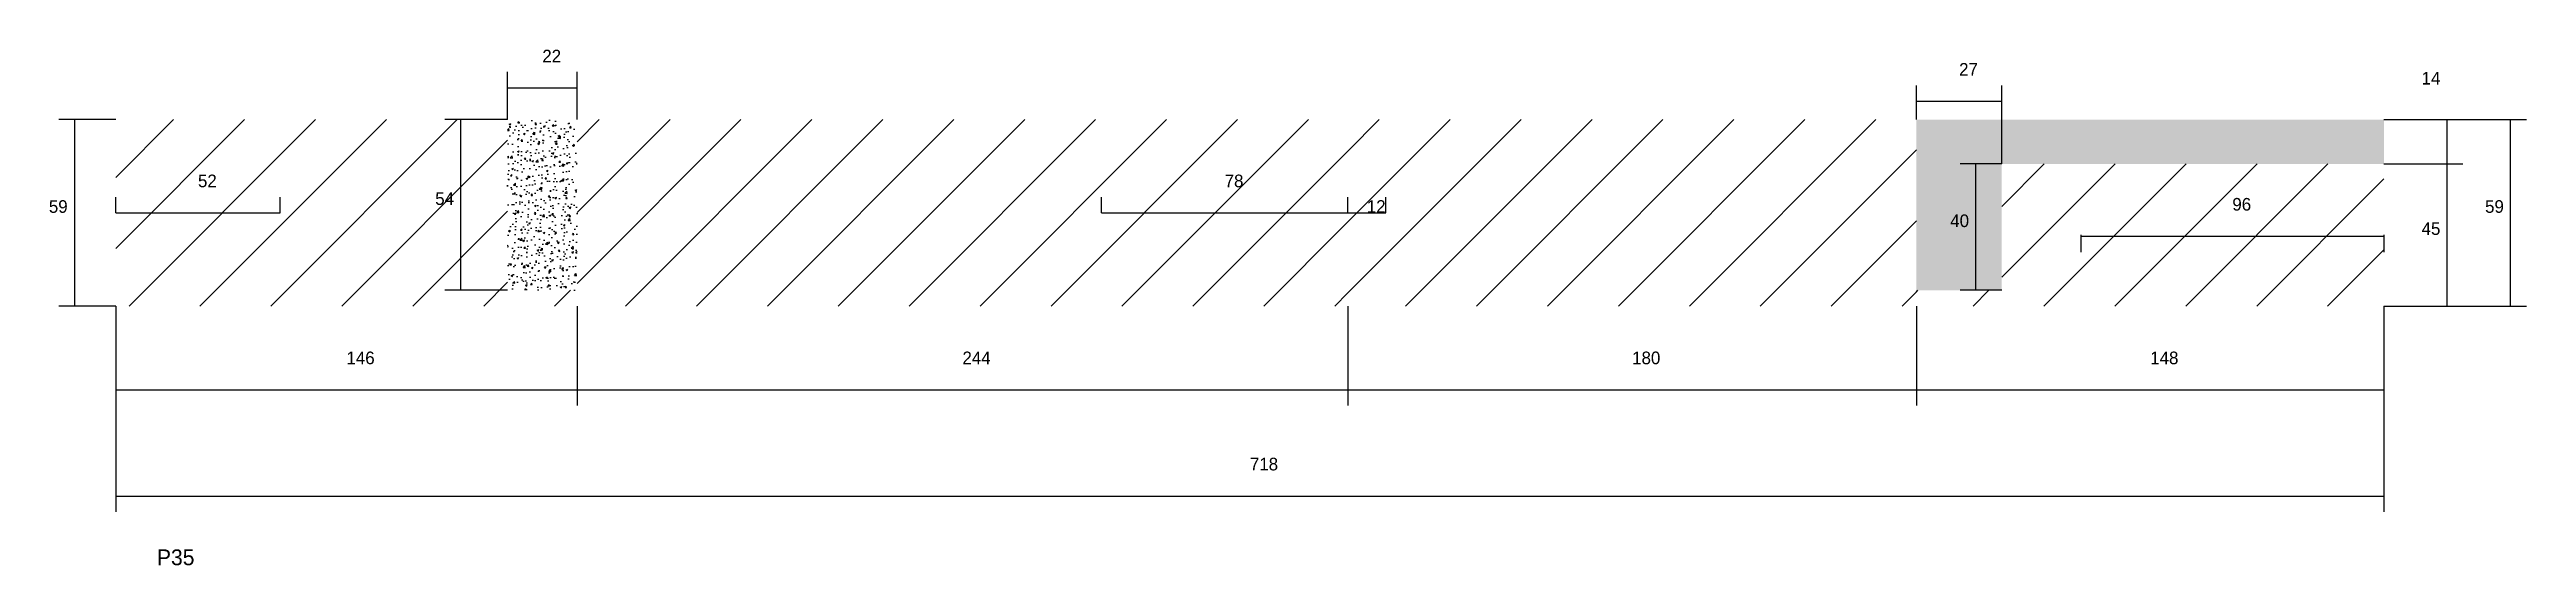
# Model space of a CAD drawing. Header units: metres. Extents: x 2181 to 8094, y 4120 to 4454.
# Drawn here: x 2181 to 2966, y 4168 to 4331 of the extents above; entities that cross this region are included whole.
import ezdxf

# ---------------------------------------------------------------- set-up
doc = ezdxf.new("R2010")
doc.units = ezdxf.units.M
for name, color, linetype in [('COTA', 2, 'Continuous'), ('NOMENCLATURA', 7, 'Continuous'), ('Paineis', 7, 'Continuous'), ('REAPROVEITAMENTO', 3, 'Continuous')]:
    doc.layers.add(name, color=color, linetype=linetype)

msp = doc.modelspace()

# ---------------------------------------------------------------- texts
at = {"layer": 'COTA'}
for s, p in [('22', (2337.4, 4326.7)), ('27', (2785.9, 4322.5)), ('14', (2932.3, 4319.7)), ('52', (2228.4, 4287.2)), ('78', (2553.4, 4287.2)), ('59', (2181.2, 4279.1)), ('54', (2303.5, 4281.6)), ('12', (2598.4, 4279.1)), ('59', (2952.4, 4279.1)), ('40', (2783.1, 4274.6)), ('45', (2932.3, 4272.1)), ('146', (2275.4, 4231.2)), ('244', (2470.4, 4231.2)), ('180', (2682.4, 4231.2)), ('148', (2846.4, 4231.2)), ('718', (2561.4, 4197.6))]:
    msp.add_text(s, height=4, dxfattribs=at).set_placement(p)
at = {"layer": 'NOMENCLATURA'}
msp.add_text('P35', height=5, dxfattribs=at).set_placement((2215.4, 4167.6))
at = {"layer": 'Paineis'}
msp.add_text('96', height=4, dxfattribs=at).set_placement((2872.4, 4279.8))

# ---------------------------------------------------------------- hatches: boundary and pattern name
at = {"layer": 'COTA'}
h = msp.add_hatch(dxfattribs=at)
h.set_pattern_fill('AR-CONC', scale=0.03)
h.paths.add_polyline_path([(2348.4, 4254.6), (2348.4, 4308.6), (2348.4, 4308.6), (2326.4, 4308.6), (2326.4, 4308.6), (2326.4, 4254.6), (2326.4, 4254.6), (2348.4, 4254.6)])
h = msp.add_hatch(dxfattribs=at)
h.set_pattern_fill('AR-CONC', scale=0.03)
h.paths.add_polyline_path([(2799.4, 4254.6), (2799.4, 4294.6), (2799.4, 4294.6), (2920.4, 4294.6), (2920.4, 4294.6), (2920.4, 4308.6), (2920.4, 4308.6), (2772.4, 4308.6), (2772.4, 4308.6), (2772.4, 4254.6), (2772.4, 4254.6), (2799.4, 4254.6)])
at = {"layer": 'REAPROVEITAMENTO'}
h = msp.add_hatch(dxfattribs=at)
h.set_pattern_fill('ANSI31', scale=5)
h.paths.add_polyline_path([(2326.4, 4254.6), (2326.4, 4308.6), (2326.4, 4308.6), (2202.4, 4308.6), (2202.4, 4308.6), (2202.4, 4249.6), (2202.4, 4249.6), (2348.4, 4249.6), (2348.4, 4249.6), (2348.4, 4254.6), (2348.4, 4254.6), (2326.4, 4254.6)])
h = msp.add_hatch(dxfattribs=at)
h.set_pattern_fill('ANSI31', scale=5)
h.paths.add_polyline_path([(2592.4, 4249.6), (2592.4, 4308.6), (2592.4, 4308.6), (2348.4, 4308.6), (2348.4, 4308.6), (2348.4, 4249.6), (2348.4, 4249.6), (2592.4, 4249.6)])
h = msp.add_hatch(dxfattribs=at)
h.set_pattern_fill('ANSI31', scale=5)
h.paths.add_polyline_path([(2772.4, 4249.6), (2772.4, 4308.6), (2772.4, 4308.6), (2592.4, 4308.6), (2592.4, 4308.6), (2592.4, 4249.6), (2592.4, 4249.6), (2772.4, 4249.6)])
h = msp.add_hatch(dxfattribs=at)
h.set_pattern_fill('ANSI31', scale=5)
h.paths.add_polyline_path([(2920.4, 4249.6), (2920.4, 4294.6), (2920.4, 4294.6), (2799.4, 4294.6), (2799.4, 4294.6), (2799.4, 4254.6), (2799.4, 4254.6), (2772.4, 4254.6), (2772.4, 4254.6), (2772.4, 4249.6), (2772.4, 4249.6), (2920.4, 4249.6)])

# ---------------------------------------------------------------- linework, layer by layer
at = {"layer": 'COTA'}
for p, q in [((2326.4, 4308.6), (2326.4, 4323.7)), ((2348.4, 4308.6), (2348.4, 4323.7)), ((2326.4, 4318.7), (2348.4, 4318.7)), ((2772.4, 4308.6), (2772.4, 4319.4)), ((2772.4, 4314.4), (2799.4, 4314.4)), ((2799.4, 4294.6), (2799.4, 4319.4)), ((2202.4, 4308.6), (2184.4, 4308.6)), ((2189.4, 4249.6), (2189.4, 4308.6)), ((2326.4, 4308.6), (2306.6, 4308.6)), ((2311.6, 4254.6), (2311.6, 4308.6)), ((2920.4, 4308.6), (2945.4, 4308.6)), ((2920.4, 4308.6), (2965.5, 4308.6)), ((2940.4, 4294.6), (2940.4, 4308.6)), ((2960.5, 4249.6), (2960.5, 4308.6)), ((2799.4, 4294.6), (2786.2, 4294.6)), ((2791.2, 4254.6), (2791.2, 4294.6)), ((2920.4, 4294.6), (2945.4, 4294.6)), ((2920.4, 4294.6), (2945.4, 4294.6)), ((2940.4, 4249.6), (2940.4, 4294.6)), ((2202.4, 4279.1), (2202.4, 4284.1)), ((2254.4, 4279.1), (2254.4, 4284.1)), ((2514.4, 4279.1), (2514.4, 4284.1)), ((2592.4, 4279.1), (2592.4, 4284.1)), ((2592.4, 4279.1), (2592.4, 4284.1)), ((2604.4, 4279.1), (2604.4, 4284.1)), ((2202.4, 4279.1), (2254.4, 4279.1)), ((2514.4, 4279.1), (2592.4, 4279.1)), ((2592.4, 4279.1), (2604.4, 4279.1)), ((2326.4, 4254.6), (2306.6, 4254.6)), ((2799.4, 4254.6), (2786.2, 4254.6)), ((2202.4, 4249.6), (2184.4, 4249.6)), ((2202.4, 4249.6), (2202.4, 4218.1)), ((2202.4, 4249.6), (2202.4, 4184.5)), ((2348.4, 4249.6), (2348.4, 4218.1)), ((2348.4, 4249.6), (2348.4, 4218.1)), ((2592.4, 4249.6), (2592.4, 4218.1)), ((2592.4, 4249.6), (2592.4, 4218.1)), ((2772.4, 4249.6), (2772.4, 4218.1)), ((2772.4, 4249.6), (2772.4, 4218.1)), ((2920.4, 4249.6), (2920.4, 4218.1)), ((2920.4, 4249.6), (2945.4, 4249.6)), ((2920.4, 4249.6), (2965.5, 4249.6)), ((2920.4, 4249.6), (2920.4, 4184.5)), ((2202.4, 4223.1), (2348.4, 4223.1)), ((2348.4, 4223.1), (2592.4, 4223.1)), ((2592.4, 4223.1), (2772.4, 4223.1)), ((2772.4, 4223.1), (2920.4, 4223.1)), ((2202.4, 4189.5), (2920.4, 4189.5))]:
    msp.add_line(p, q, dxfattribs=at)
at = {"layer": 'Paineis'}
for p, q in [((2824.4, 4272.1), (2824.4, 4266.7)), ((2824.4, 4271.7), (2920.4, 4271.7)), ((2920.4, 4272.1), (2920.4, 4266.7))]:
    msp.add_line(p, q, dxfattribs=at)

msp.set_redraw_order([(e.dxf.handle, doc.entitydb.next_handle()) for e in msp.query("TEXT MTEXT ATTDEF DIMENSION ARC_DIMENSION")])  # texts and dimensions are drawn at this point

doc.saveas('drawing.dxf')
